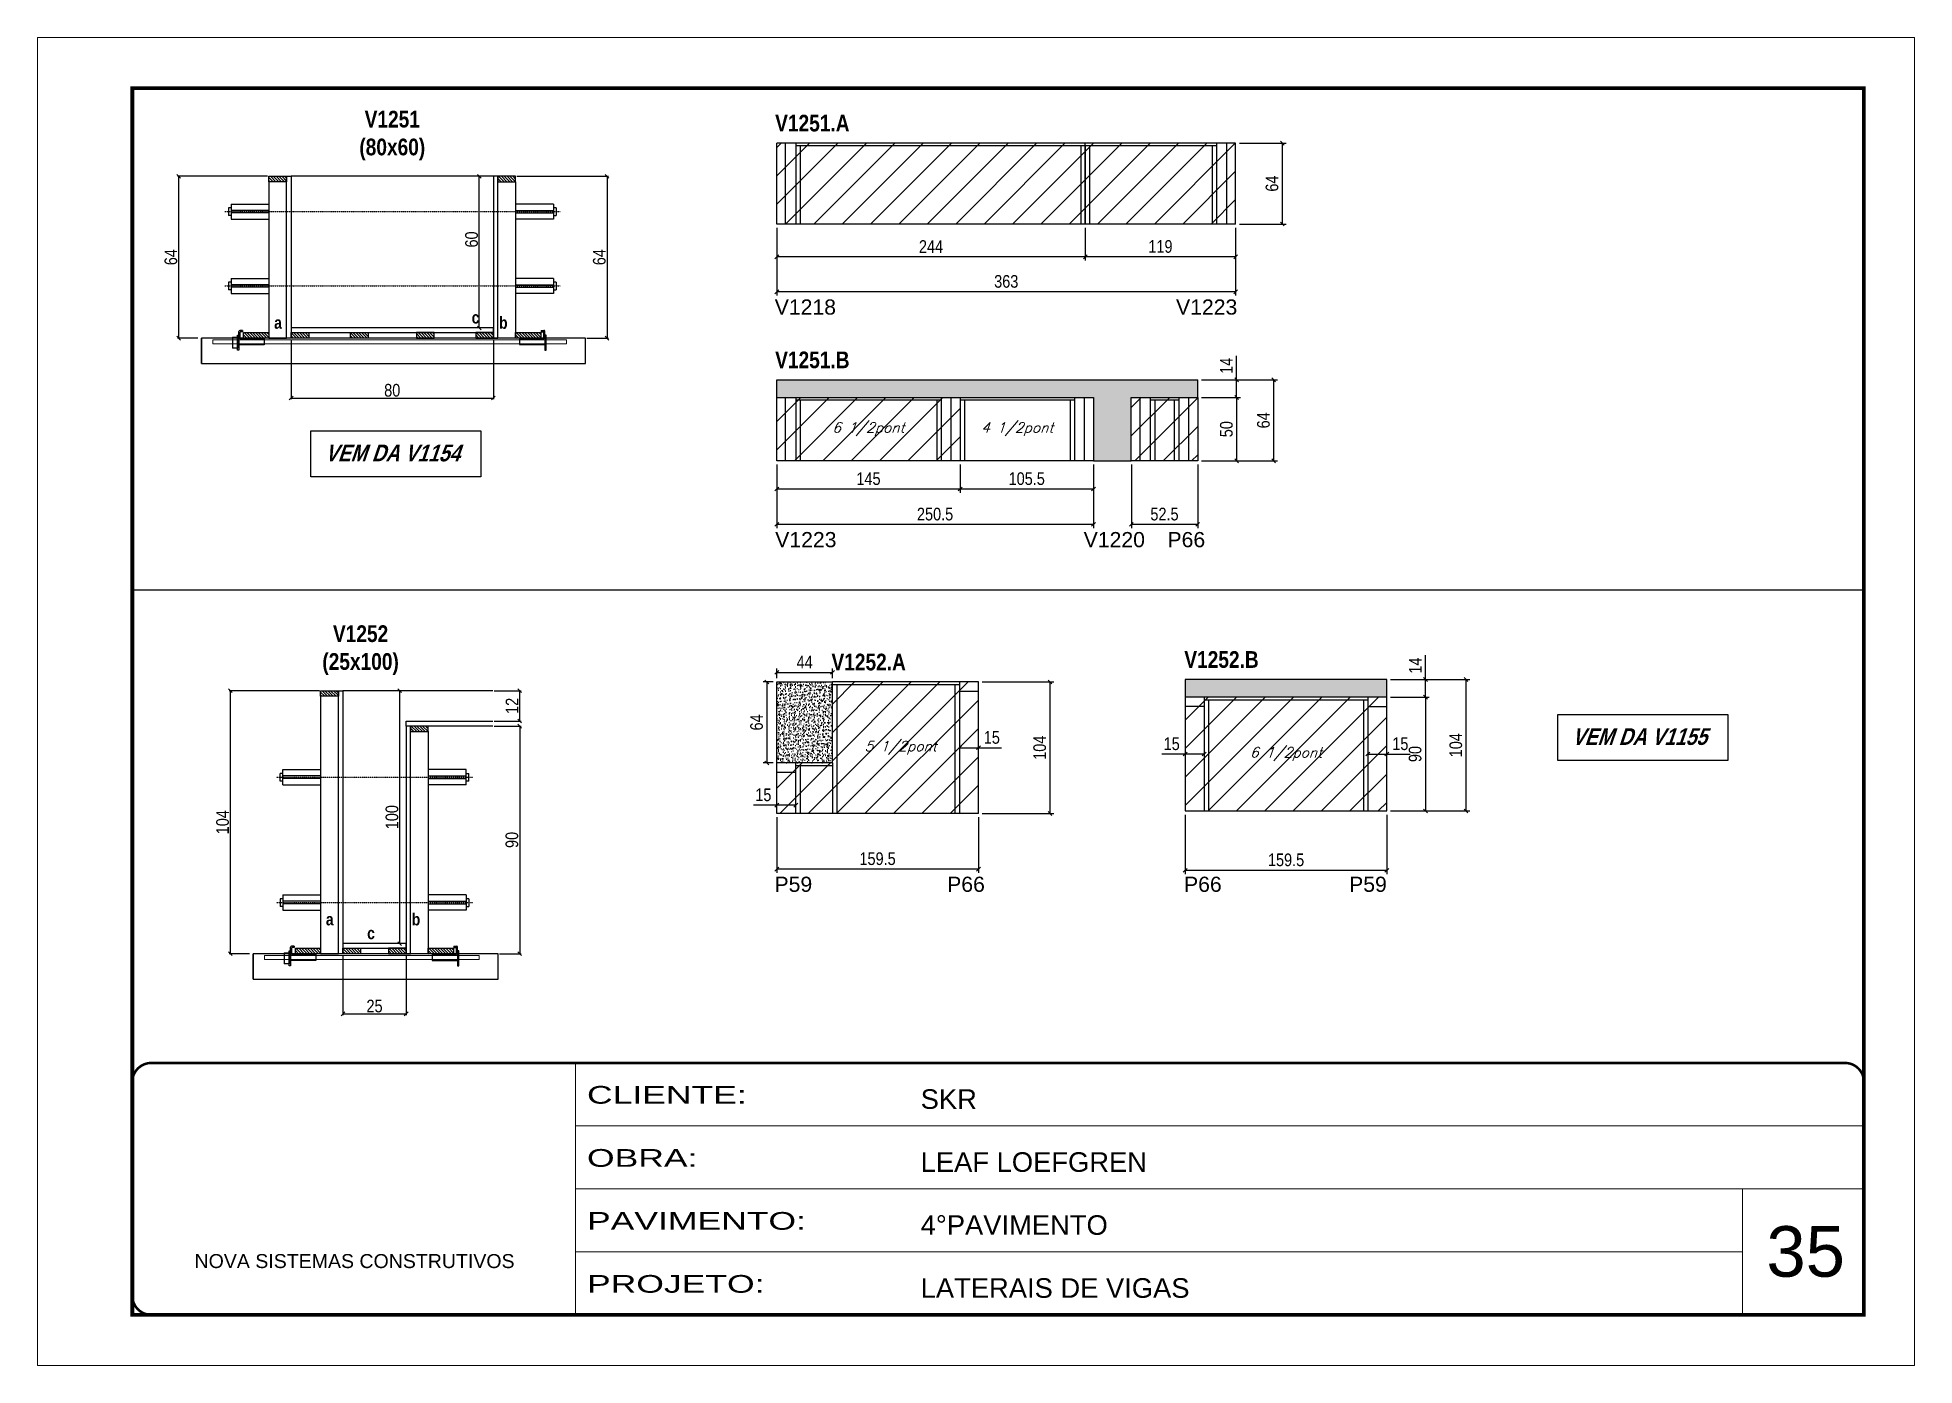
# Model space of a CAD drawing. Extents: x 3309 to 9563, y -2522 to 14608.
# Drawn here: x 6506 to 7991, y 4369 to 5419 of the extents above; entities that cross this region are included whole.
import ezdxf

# ---------------------------------------------------------------- set-up
doc = ezdxf.new("R2010")
doc.units = 0
for name, pattern in [('CONTINUO', [0]), ('DASHED', [0.75, 0.5, -0.25]), ('HIDDEN', [0.375, 0.25, -0.125])]:
    doc.linetypes.add(name, pattern=pattern)
for name, color, linetype in [('5', 5, 'Continuous'), ('barrote', 251, 'Continuous'), ('COTA', 241, 'Continuous'), ('detalhes', 4, 'Continuous'), ('NOMENCLATURA', 7, 'Continuous'), ('Painéis', 200, 'Continuous'), ('presilha', 1, 'Continuous'), ('SARR_2.2x10', 60, 'Continuous'), ('SARR_2.2x7', 40, 'Continuous'), ('SARR_3.5x7', 81, 'Continuous'), ('TENSOR', 3, 'Continuous'), ('texto', 7, 'Continuous')]:
    doc.layers.add(name, color=color, linetype=linetype)
for name, color, linetype, lineweight in [('CARIMBO', 255, 'Continuous', 9), ('CONCRETO', 251, 'Continuous', 25), ('Folhas', 255, 'Continuous', 9), ('Hachura', 251, 'Continuous', 9), ('SARRAFO DE PRESSAO', 251, 'DASHED', 9), ('SCO-___-LAJ', 2, 'Continuous', 0)]:
    doc.layers.add(name, color=color, linetype=linetype, lineweight=lineweight)
doc.styles.add('ARIAL', font='arial.ttf')
doc.styles.add('COTA TECNICA', font='techl___.ttf', dxfattribs={"height": 10})
doc.styles.add('COTA TECNICA 2X', font='techl___.ttf', dxfattribs={"height": 10})
doc.styles.add('Romans', font='romans.shx')
doc.styles.get("Standard").update_dxf_attribs({"font": 'arial.ttf'})
doc.styles.add('TECNICA', font='techb___.ttf', dxfattribs={"height": 10})
doc.styles.add('Tecnologia', font='')
doc.styles.get('Tecnologia').set_extended_font_data('Forgotten Futurist')
doc.dimstyles.new('PAINEL', dxfattribs={"dimtxt": 10, "dimasz": 3, "dimexe": 3, "dimexo": 3, "dimgap": 3, "dimtad": 1, "dimdec": 1, "dimzin": 12, "dimdsep": 46, "dimtxsty": 'COTA TECNICA', "dimblk1": 'OBLIQUE', "dimblk2": 'OBLIQUE', "dimsah": 1, "dimcen": 0.9, "dimclrd": 4, "dimclre": 4, "dimclrt": 240, "dimadec": 1, "dimazin": 3, "dimtfac": 1, "dimtdec": 1, "dimtmove": 0, "dimatfit": 3, "dimfxl": 1, "dimtolj": 1, "dimtzin": 12, "dimarcsym": 0})
doc.dimstyles.new('SECAO', dxfattribs={"dimscale": 0.333333, "dimtxt": 5, "dimasz": 9, "dimexe": 3, "dimexo": 3, "dimgap": 3, "dimtad": 1, "dimdec": 1, "dimlfac": 0.5, "dimzin": 12, "dimdsep": 46, "dimtxsty": 'COTA TECNICA 2X', "dimblk1": 'OBLIQUE', "dimblk2": 'OBLIQUE', "dimsah": 1, "dimcen": 0.9, "dimclrd": 4, "dimclre": 4, "dimclrt": 240, "dimadec": 1, "dimazin": 3, "dimtfac": 1, "dimtdec": 1, "dimtmove": 0, "dimatfit": 3, "dimfxl": 1, "dimtolj": 1, "dimtzin": 12, "dimarcsym": 0})
pattern_1 = [(135, (39989.4777, -118330.52), (-1.122532015, -1.122532015), [])]

msp = doc.modelspace()

# ---------------------------------------------------------------- texts
at = {"layer": '5', "linetype": 'Continuous'}
for s, rotation, p in [('V1218', 0.00004, (7089.63, 5200.18, 0)), ('V1223', 0.00004, (7407.14, 5200.18, 0)), ('V1223', 359.99996, (7090.01, 5016.26, 0)), ('V1220', 359.99996, (7334.06, 5016.26, 0)), ('P66', 359.99996, (7400.36, 5016.26, 0)), ('P59', 0.00004, (7089.46, 4743.73, 0)), ('P66', 0.00004, (7226.05, 4743.73, 0)), ('P66', 0.00004, (7413.45, 4743.73, 0)), ('P59', 0.00004, (7544.08, 4743.73, 0))]:
    msp.add_text(s, height=12, rotation=rotation, dxfattribs=at).set_placement(p)
at = {"layer": 'CARIMBO', "style": 'ARIAL'}
msp.add_text('35', height=40, dxfattribs=at).set_placement((7874.23, 4439.4))
at = {"layer": 'detalhes', "style": 'TECNICA'}
for s, p in [('c', (6849.86, 5193.12)), ('b', (6871.54, 5189)), ('a', (6693.56, 5189.01)), ('a', (6734.48, 4717.24)), ('b', (6802.46, 4717.23)), ('c', (6767.15, 4706.28))]:
    msp.add_text(s, height=9.6, dxfattribs=at).set_placement(p)
at = {"layer": 'NOMENCLATURA', "style": 'TECNICA'}
for s, p in [('V1251.A', (7089.97, 5345, 0)), ('V1251.B', (7089.97, 5157.79, 0)), ('V1252.A', (7134.53, 4918.87, 0)), ('V1252.B', (7413.69, 4920.87, 0))]:
    msp.add_text(s, height=13.2, dxfattribs=at).set_placement(p)
at = {"layer": 'NOMENCLATURA', "char_height": 13.2, "attachment_point": 2, "style": 'TECNICA'}
for s, insert in [('V1251\\P(80x60)', (6787.04, 5361.34)), ('V1252\\P(25x100)', (6761.96, 4954.5))]:
    msp.add_mtext_dynamic_manual_height_columns(s, width=300.2766, gutter_width=1, heights=[0], dxfattribs=dict(at, insert=insert))
at = {"layer": 'NOMENCLATURA', "char_height": 13.2, "width": 300.2766, "attachment_point": 2, "style": 'TECNICA'}
for s, insert in [('{\\Q19;VEM DA V1154}', (6787.04, 5097.33)), ('{\\Q19;VEM DA V1155}', (7773.61, 4873.11, 0))]:
    msp.add_mtext(s, dxfattribs=dict(at, insert=insert))
at = {"layer": 'texto', "color": 2, "char_height": 8, "attachment_point": 5, "style": 'Romans'}
for s, insert in [('{\\Q19;\\C256;6 1/2pont}', (7163.75, 5109.61, 0)), ('{\\Q19;\\C256;4 1/2pont}', (7281.5, 5109.61, 0)), ('{\\Q19;\\C256;5 1/2pont}', (7189.25, 4857.69, 0)), ('{\\Q19;\\C256;6 1/2pont}', (7494.16, 4852.69, 0))]:
    msp.add_mtext(s, dxfattribs=dict(at, insert=insert))

# ---------------------------------------------------------------- blocks, each defined once
blk = doc.blocks.new('9999999999')
at = {"color": 30, "linetype": 'CONTINUO'}
for p, q in [((98564.6, 34230.2), (98564.6, 34429.4)), ((98564.6, 34379.6), (99584, 34379.6)), ((98564.6, 34329.8), (99488, 34329.8)), ((99584, 34329.8), (99488, 34329.8)), ((99488, 34329.8), (99488, 34230.2)), ((98564.6, 34280), (99488, 34280))]:
    blk.add_line(p, q, dxfattribs=at)
at = {"color": 30, "linetype": 'CONTINUO', "const_width": 2}
blk.add_lwpolyline([(99584, 34230.2), (99584, 34414.4, 0.414214), (99569, 34429.4), (98229, 34429.4, 0.414214), (98214, 34414.4), (98214, 34245.2, 0.414214), (98229, 34230.2), (99584, 34230.2)], format="xyb", dxfattribs=at)
at = {"layer": 'Folhas'}
blk.add_lwpolyline([(98139, 34190.2), (99624, 34190.2), (99624, 35240.2), (98139, 35240.2)], close=True, dxfattribs=at)
at = {"layer": 'Folhas', "color": 30, "const_width": 3}
blk.add_lwpolyline([(98214, 34230.2), (99584, 34230.2), (99584, 35200.2), (98214, 35200.2)], close=True, dxfattribs=at)
at = {"color": 7, "linetype": 'Continuous', "ltscale": 5, "style": 'ARIAL'}
for s, height, p in [('SKR', 15.48, (98837.7, 34393.1)), ('LEAF LOEFGREN', 15.483, (98837.7, 34343.3)), ('4°PAVIMENTO', 15.483, (98837.7, 34293.5)), ('NOVA SISTEMAS CONSTRUTIVOS', 11.059, (98263.2, 34267.2)), ('LATERAIS DE VIGAS', 15.483, (98837.7, 34243.7))]:
    blk.add_text(s, height=height, dxfattribs=at).set_placement(p)
at = {"layer": 'Folhas', "color": 7, "style": 'Tecnologia', "width": 1.5}
for s, p in [('CLIENTE:', (98573.7, 34397.2)), ('OBRA:', (98573.7, 34347.3)), ('PAVIMENTO:', (98573.7, 34297.5)), ('PROJETO:', (98573.7, 34247.7))]:
    blk.add_text(s, height=14, dxfattribs=at).set_placement(p)
blk = doc.blocks.new('PRESILHA METÁLICA 1')
at = {"layer": 'presilha'}
for p, q in [((0, 13), (6, 13)), ((0, 13), (0, 0)), ((6, 0), (0, 0)), ((6, 15.5), (7.5, 15.5)), ((6, -2.5), (6, 15.5)), ((6, 13), (6, 0)), ((7.5, 10.6), (7.5, 19.9)), ((7.5, 15.5), (7.5, -2.5)), ((37.5, 4.1), (7.5, 4.1)), ((12, 21), (8.6, 21)), ((9, 11.6), (9, 18.9)), ((12, 19.5), (9.6, 19.5)), ((37.5, 11), (9.6, 11)), ((12, 21), (12, 19.5)), ((37.5, 11), (37.5, 4.1)), ((7.5, -2.5), (6, -2.5))]:
    blk.add_line(p, q, dxfattribs=at)
for centre, radius, start, end in [((8.6, 19.9), 1.14, 90, 180), ((9.6, 18.9), 0.57, 90, 180), ((9.6, 11.6), 0.57, 180, 270)]:
    blk.add_arc(centre, radius, start, end, dxfattribs=at)
blk = doc.blocks.new('PRESILHA METÁLICA 2')
at = {"layer": 'presilha'}
for p, q in [((-5.2, 23.5), (-5.2, 22)), ((-5.2, 23.5), (-1.9, 23.5)), ((-0.8, 14.6), (-0.8, 22.4)), ((-30.8, 13.5), (-30.8, 6.6)), ((-30.8, 13.5), (-2.8, 13.5)), ((-30.8, 6.6), (-0.8, 6.6)), ((-5.2, 22), (-2.8, 22)), ((-2.2, 14.1), (-2.2, 21.4)), ((0.8, 18), (-0.8, 18)), ((-0.8, 18), (-0.8, 0)), ((-0.8, 0), (0.8, 0)), ((0.8, 0), (0.8, 18))]:
    blk.add_line(p, q, dxfattribs=at)
for centre, radius, start, end in [((-1.9, 22.4), 1.14, 0, 90), ((-2.8, 21.4), 0.57, 0, 90), ((-2.8, 14.1), 0.57, 270, 0)]:
    blk.add_arc(centre, radius, start, end, dxfattribs=at)
blk = doc.blocks.new('_Oblique')
at = {"color": 0, "linetype": 'ByBlock', "lineweight": -2}
blk.add_line((-0.5, -0.5), (0.5, 0.5), dxfattribs=at)
blk = doc.blocks.new('*D789')
at = {"layer": 'COTA', "color": 4, "lineweight": -2, "transparency": 16777216}
for p, q in [((6688.4, 5309.6), (6617, 5309.6)), ((6618, 5309.6), (6618, 5181.6)), ((6633.2, 5181.6), (6617, 5181.6))]:
    blk.add_line(p, q, dxfattribs=at)
at = {"layer": 'Defpoints', "color": 0, "transparency": 16777216}
for p in [(6689.4, 5309.6), (6618, 5181.6), (6634.2, 5181.6)]:
    blk.add_point(p, dxfattribs=at)
at = {"layer": 'COTA', "color": 4, "lineweight": -2, "transparency": 16777216, "xscale": 3, "yscale": 3, "zscale": 3}
for p, rotation in [((6618, 5309.6), 90), ((6618, 5181.6), 270)]:
    blk.add_blockref('_Oblique', p, dxfattribs=dict(at, rotation=rotation))
at = {"layer": 'COTA', "color": 240, "transparency": 16777216, "insert": (6611.9, 5245.6), "char_height": 10, "attachment_point": 5, "rotation": 90, "style": 'COTA TECNICA 2X'}
blk.add_mtext('\\A1;64', dxfattribs=at)
blk = doc.blocks.new('*D790')
at = {"layer": 'COTA', "color": 4, "lineweight": -2, "transparency": 16777216}
for p, q in [((6885.6, 5309.6), (6958, 5309.6)), ((6957, 5309.6), (6957, 5181.6)), ((6940.9, 5181.6), (6958, 5181.6))]:
    blk.add_line(p, q, dxfattribs=at)
at = {"layer": 'Defpoints', "color": 0, "transparency": 16777216}
for p in [(6884.6, 5309.6), (6939.9, 5181.6), (6957, 5181.6)]:
    blk.add_point(p, dxfattribs=at)
at = {"layer": 'COTA', "color": 4, "lineweight": -2, "transparency": 16777216, "xscale": 3, "yscale": 3, "zscale": 3}
for p, rotation in [((6957, 5309.6), 90), ((6957, 5181.6), 270)]:
    blk.add_blockref('_Oblique', p, dxfattribs=dict(at, rotation=rotation))
at = {"layer": 'COTA', "color": 240, "transparency": 16777216, "insert": (6950.9, 5245.6), "char_height": 10, "attachment_point": 5, "rotation": 90, "style": 'COTA TECNICA 2X'}
blk.add_mtext('\\A1;64', dxfattribs=at)
blk = doc.blocks.new('*D791')
at = {"layer": 'COTA', "color": 4, "lineweight": -2, "transparency": 16777216}
for p, q in [((6866, 5309.6), (6854.9, 5309.6)), ((6855.9, 5189.6), (6855.9, 5309.6)), ((6866, 5189.6), (6854.9, 5189.6))]:
    blk.add_line(p, q, dxfattribs=at)
at = {"layer": 'Defpoints', "color": 0, "transparency": 16777216}
for p in [(6855.9, 5309.6), (6867, 5309.6), (6867, 5189.6)]:
    blk.add_point(p, dxfattribs=at)
at = {"layer": 'COTA', "color": 4, "lineweight": -2, "transparency": 16777216, "xscale": 3, "yscale": 3, "zscale": 3}
for p, rotation in [((6855.9, 5309.6), 90), ((6855.9, 5189.6), 270)]:
    blk.add_blockref('_Oblique', p, dxfattribs=dict(at, rotation=rotation))
at = {"layer": 'COTA', "color": 240, "transparency": 16777216, "insert": (6849.8, 5259.6), "char_height": 10, "attachment_point": 5, "rotation": 90, "style": 'COTA TECNICA 2X'}
blk.add_mtext('\\A1;60', dxfattribs=at)
blk = doc.blocks.new('*D794')
at = {"layer": 'COTA', "color": 4, "lineweight": -2, "transparency": 16777216}
for p, q in [((6707, 5180.6), (6707, 5133.2)), ((6867, 5180.6), (6867, 5133.2)), ((6707, 5134.2), (6867, 5134.2))]:
    blk.add_line(p, q, dxfattribs=at)
at = {"layer": 'Defpoints', "color": 0, "transparency": 16777216}
for p in [(6707, 5181.6), (6867, 5181.6), (6867, 5134.2)]:
    blk.add_point(p, dxfattribs=at)
at = {"layer": 'COTA', "color": 4, "lineweight": -2, "transparency": 16777216, "xscale": 3, "yscale": 3, "zscale": 3, "rotation": 180}
blk.add_blockref('_Oblique', (6707, 5134.2), dxfattribs=at)
at = {"layer": 'COTA', "color": 4, "lineweight": -2, "transparency": 16777216, "xscale": 3, "yscale": 3, "zscale": 3}
blk.add_blockref('_Oblique', (6867, 5134.2), dxfattribs=at)
at = {"layer": 'COTA', "color": 240, "transparency": 16777216, "insert": (6787, 5140.3), "char_height": 10, "attachment_point": 5, "style": 'COTA TECNICA 2X'}
blk.add_mtext('\\A1;80', dxfattribs=at)
blk = doc.blocks.new('*D798')
at = {"layer": 'COTA', "color": 4, "lineweight": -2, "transparency": 16777216}
for p, q in [((7091.3, 5081.6), (7091.3, 5031.3)), ((7341.8, 5081.6), (7341.8, 5031.3)), ((7341.8, 5034.3), (7091.3, 5034.3))]:
    blk.add_line(p, q, dxfattribs=at)
at = {"layer": 'Defpoints', "color": 0, "transparency": 16777216}
for p in [(7091.3, 5084.6), (7341.8, 5084.6), (7091.3, 5034.3)]:
    blk.add_point(p, dxfattribs=at)
at = {"layer": 'COTA', "color": 4, "lineweight": -2, "transparency": 16777216, "xscale": 3, "yscale": 3, "zscale": 3, "rotation": 180}
blk.add_blockref('_Oblique', (7091.3, 5034.3), dxfattribs=at)
at = {"layer": 'COTA', "color": 4, "lineweight": -2, "transparency": 16777216, "xscale": 3, "yscale": 3, "zscale": 3}
blk.add_blockref('_Oblique', (7341.8, 5034.3), dxfattribs=at)
at = {"layer": 'COTA', "color": 240, "transparency": 16777216, "insert": (7216.5, 5042.4), "char_height": 10, "attachment_point": 5, "style": 'COTA TECNICA'}
blk.add_mtext('\\A1;250.5', dxfattribs=at)
blk = doc.blocks.new('*D802')
at = {"layer": 'COTA', "color": 4, "lineweight": -2, "transparency": 16777216}
for p, q in [((7371.8, 5081.6), (7371.8, 5031.3)), ((7424.3, 5081.6), (7424.3, 5031.3)), ((7424.3, 5034.3), (7371.8, 5034.3))]:
    blk.add_line(p, q, dxfattribs=at)
at = {"layer": 'Defpoints', "color": 0, "transparency": 16777216}
for p in [(7371.8, 5084.6), (7424.3, 5084.6), (7371.8, 5034.3)]:
    blk.add_point(p, dxfattribs=at)
at = {"layer": 'COTA', "color": 4, "lineweight": -2, "transparency": 16777216, "xscale": 3, "yscale": 3, "zscale": 3, "rotation": 180}
blk.add_blockref('_Oblique', (7371.8, 5034.3), dxfattribs=at)
at = {"layer": 'COTA', "color": 4, "lineweight": -2, "transparency": 16777216, "xscale": 3, "yscale": 3, "zscale": 3}
blk.add_blockref('_Oblique', (7424.3, 5034.3), dxfattribs=at)
at = {"layer": 'COTA', "color": 240, "transparency": 16777216, "insert": (7398, 5042.4), "char_height": 10, "attachment_point": 5, "style": 'COTA TECNICA'}
blk.add_mtext('\\A1;52.5', dxfattribs=at)
blk = doc.blocks.new('*D803')
at = {"layer": 'COTA', "color": 4, "lineweight": -2, "transparency": 16777216}
for p, q in [((7427.3, 5134.6), (7458.1, 5134.6)), ((7455.1, 5134.6), (7455.1, 5084.6)), ((7427.3, 5084.6), (7458.1, 5084.6))]:
    blk.add_line(p, q, dxfattribs=at)
at = {"layer": 'Defpoints', "color": 0, "transparency": 16777216}
for p in [(7424.3, 5134.6, 0), (7424.3, 5084.6, 0), (7455.1, 5084.6)]:
    blk.add_point(p, dxfattribs=at)
at = {"layer": 'COTA', "color": 4, "lineweight": -2, "transparency": 16777216, "xscale": 3, "yscale": 3, "zscale": 3}
for p, rotation in [((7455.1, 5134.6), 90), ((7455.1, 5084.6), 270)]:
    blk.add_blockref('_Oblique', p, dxfattribs=dict(at, rotation=rotation))
at = {"layer": 'COTA', "color": 240, "transparency": 16777216, "insert": (7447, 5109.6), "char_height": 10, "attachment_point": 5, "rotation": 90, "style": 'COTA TECNICA'}
blk.add_mtext('\\A1;50', dxfattribs=at)
blk = doc.blocks.new('*D804')
at = {"layer": 'COTA', "color": 4, "lineweight": -2, "transparency": 16777216}
for p, q in [((7455.1, 5148.6), (7455.1, 5167.7)), ((7427.3, 5148.6), (7458.1, 5148.6)), ((7455.1, 5134.6), (7455.1, 5148.6)), ((7427.3, 5134.6), (7458.1, 5134.6))]:
    blk.add_line(p, q, dxfattribs=at)
at = {"layer": 'Defpoints', "color": 0, "transparency": 16777216}
for p in [(7424.3, 5148.6, 0), (7455.1, 5148.6), (7424.3, 5134.6, 0)]:
    blk.add_point(p, dxfattribs=at)
at = {"layer": 'COTA', "color": 4, "lineweight": -2, "transparency": 16777216, "xscale": 3, "yscale": 3, "zscale": 3}
for p, rotation in [((7455.1, 5148.6), 90), ((7455.1, 5134.6), 270)]:
    blk.add_blockref('_Oblique', p, dxfattribs=dict(at, rotation=rotation))
at = {"layer": 'COTA', "color": 240, "transparency": 16777216, "insert": (7447, 5159.7), "char_height": 10, "attachment_point": 5, "rotation": 90, "style": 'COTA TECNICA'}
blk.add_mtext('\\A1;14', dxfattribs=at)
blk = doc.blocks.new('*D805')
at = {"layer": 'COTA', "color": 4, "lineweight": -2, "transparency": 16777216}
for p, q in [((7430.3, 5148.6), (7487.4, 5148.6)), ((7484.4, 5084.6), (7484.4, 5148.6)), ((7427.3, 5084.6), (7487.4, 5084.6))]:
    blk.add_line(p, q, dxfattribs=at)
at = {"layer": 'Defpoints', "color": 0, "transparency": 16777216}
for p in [(7427.3, 5148.6), (7484.4, 5148.6), (7424.3, 5084.6, 0)]:
    blk.add_point(p, dxfattribs=at)
at = {"layer": 'COTA', "color": 4, "lineweight": -2, "transparency": 16777216, "xscale": 3, "yscale": 3, "zscale": 3}
for p, rotation in [((7484.4, 5148.6), 90), ((7484.4, 5084.6), 270)]:
    blk.add_blockref('_Oblique', p, dxfattribs=dict(at, rotation=rotation))
at = {"layer": 'COTA', "color": 240, "transparency": 16777216, "insert": (7476.3, 5116.6), "char_height": 10, "attachment_point": 5, "rotation": 90, "style": 'COTA TECNICA'}
blk.add_mtext('\\A1;64', dxfattribs=at)
blk = doc.blocks.new('*D808')
at = {"layer": 'COTA', "color": 4, "lineweight": -2, "transparency": 16777216}
for p, q in [((6729.4, 4902.8), (6657.9, 4902.8)), ((6658.9, 4902.8), (6658.9, 4694.8)), ((6674.1, 4694.8), (6657.9, 4694.8))]:
    blk.add_line(p, q, dxfattribs=at)
at = {"layer": 'Defpoints', "color": 0, "transparency": 16777216}
for p in [(6730.4, 4902.8), (6658.9, 4694.8), (6675.1, 4694.8)]:
    blk.add_point(p, dxfattribs=at)
at = {"layer": 'COTA', "color": 4, "lineweight": -2, "transparency": 16777216, "xscale": 3, "yscale": 3, "zscale": 3}
for p, rotation in [((6658.9, 4902.8), 90), ((6658.9, 4694.8), 270)]:
    blk.add_blockref('_Oblique', p, dxfattribs=dict(at, rotation=rotation))
at = {"layer": 'COTA', "color": 240, "transparency": 16777216, "insert": (6652.8, 4798.8), "char_height": 10, "attachment_point": 5, "rotation": 90, "style": 'COTA TECNICA 2X'}
blk.add_mtext('\\A1;104', dxfattribs=at)
blk = doc.blocks.new('*D809')
at = {"layer": 'COTA', "color": 4, "lineweight": -2, "transparency": 16777216}
for p, q in [((6867.7, 4874.8), (6888.9, 4874.8)), ((6887.9, 4874.8), (6887.9, 4694.8)), ((6871.8, 4694.8), (6888.9, 4694.8))]:
    blk.add_line(p, q, dxfattribs=at)
at = {"layer": 'Defpoints', "color": 0, "transparency": 16777216}
for p in [(6866.7, 4874.8), (6870.8, 4694.8), (6887.9, 4694.8)]:
    blk.add_point(p, dxfattribs=at)
at = {"layer": 'COTA', "color": 4, "lineweight": -2, "transparency": 16777216, "xscale": 3, "yscale": 3, "zscale": 3}
for p, rotation in [((6887.9, 4874.8), 90), ((6887.9, 4694.8), 270)]:
    blk.add_blockref('_Oblique', p, dxfattribs=dict(at, rotation=rotation))
at = {"layer": 'COTA', "color": 240, "transparency": 16777216, "insert": (6881.7, 4784.8), "char_height": 10, "attachment_point": 5, "rotation": 90, "style": 'COTA TECNICA 2X'}
blk.add_mtext('\\A1;90', dxfattribs=at)
blk = doc.blocks.new('*D810')
at = {"layer": 'COTA', "color": 4, "lineweight": -2, "transparency": 16777216}
for p, q in [((6797, 4902.8), (6791.9, 4902.8)), ((6792.9, 4702.8), (6792.9, 4902.8)), ((6797, 4702.8), (6791.9, 4702.8))]:
    blk.add_line(p, q, dxfattribs=at)
at = {"layer": 'Defpoints', "color": 0, "transparency": 16777216}
for p in [(6792.9, 4902.8), (6798, 4902.8), (6798, 4702.8)]:
    blk.add_point(p, dxfattribs=at)
at = {"layer": 'COTA', "color": 4, "lineweight": -2, "transparency": 16777216, "xscale": 3, "yscale": 3, "zscale": 3}
for p, rotation in [((6792.9, 4902.8), 90), ((6792.9, 4702.8), 270)]:
    blk.add_blockref('_Oblique', p, dxfattribs=dict(at, rotation=rotation))
at = {"layer": 'COTA', "color": 240, "transparency": 16777216, "insert": (6786.8, 4802.8), "char_height": 10, "attachment_point": 5, "rotation": 90, "style": 'COTA TECNICA 2X'}
blk.add_mtext('\\A1;100', dxfattribs=at)
blk = doc.blocks.new('*D811')
at = {"layer": 'COTA', "color": 4, "lineweight": -2, "transparency": 16777216}
for p, q in [((6867.7, 4902.8), (6888.9, 4902.8)), ((6887.9, 4878.8), (6887.9, 4902.8)), ((6867.7, 4878.8), (6888.9, 4878.8))]:
    blk.add_line(p, q, dxfattribs=at)
at = {"layer": 'Defpoints', "color": 0, "transparency": 16777216}
for p in [(6866.7, 4902.8), (6887.9, 4902.8), (6866.7, 4878.8)]:
    blk.add_point(p, dxfattribs=at)
at = {"layer": 'COTA', "color": 4, "lineweight": -2, "transparency": 16777216, "xscale": 3, "yscale": 3, "zscale": 3}
for p, rotation in [((6887.9, 4902.8), 90), ((6887.9, 4878.8), 270)]:
    blk.add_blockref('_Oblique', p, dxfattribs=dict(at, rotation=rotation))
at = {"layer": 'COTA', "color": 240, "transparency": 16777216, "insert": (6881.8, 4890.8), "char_height": 10, "attachment_point": 5, "rotation": 90, "style": 'COTA TECNICA 2X'}
blk.add_mtext('\\A1;12', dxfattribs=at)
blk = doc.blocks.new('*D821')
at = {"layer": 'COTA', "color": 4, "lineweight": -2, "transparency": 16777216}
for p, q in [((6748, 4693.8), (6748, 4646.3)), ((6798, 4693.8), (6798, 4646.3)), ((6748, 4647.3), (6798, 4647.3))]:
    blk.add_line(p, q, dxfattribs=at)
at = {"layer": 'Defpoints', "color": 0, "transparency": 16777216}
for p in [(6748, 4694.8), (6798, 4694.8), (6798, 4647.3)]:
    blk.add_point(p, dxfattribs=at)
at = {"layer": 'COTA', "color": 4, "lineweight": -2, "transparency": 16777216, "xscale": 3, "yscale": 3, "zscale": 3, "rotation": 180}
blk.add_blockref('_Oblique', (6748, 4647.3), dxfattribs=at)
at = {"layer": 'COTA', "color": 4, "lineweight": -2, "transparency": 16777216, "xscale": 3, "yscale": 3, "zscale": 3}
blk.add_blockref('_Oblique', (6798, 4647.3), dxfattribs=at)
at = {"layer": 'COTA', "color": 240, "transparency": 16777216, "insert": (6773, 4653.4), "char_height": 10, "attachment_point": 5, "style": 'COTA TECNICA 2X'}
blk.add_mtext('\\A1;25', dxfattribs=at)
blk = doc.blocks.new('*D822')
at = {"layer": 'COTA', "color": 4, "linetype": 'ByBlock', "lineweight": -2, "transparency": 16777216}
for p, q in [((7091.3, 4802.7), (7091.3, 4758.7)), ((7250.8, 4802.7), (7250.8, 4758.7)), ((7250.8, 4761.7), (7091.3, 4761.7))]:
    blk.add_line(p, q, dxfattribs=at)
at = {"layer": 'Defpoints', "color": 0, "linetype": 'ByBlock', "transparency": 16777216}
for p in [(7091.3, 4805.7), (7250.8, 4805.7), (7091.3, 4761.7)]:
    blk.add_point(p, dxfattribs=at)
at = {"layer": 'COTA', "color": 4, "linetype": 'ByBlock', "lineweight": -2, "transparency": 16777216, "xscale": 3, "yscale": 3, "zscale": 3, "rotation": 180}
blk.add_blockref('_Oblique', (7091.3, 4761.7), dxfattribs=at)
at = {"layer": 'COTA', "color": 4, "linetype": 'ByBlock', "lineweight": -2, "transparency": 16777216, "xscale": 3, "yscale": 3, "zscale": 3}
blk.add_blockref('_Oblique', (7250.8, 4761.7), dxfattribs=at)
at = {"layer": 'COTA', "color": 240, "linetype": 'ByBlock', "transparency": 16777216, "insert": (7171, 4769.9), "char_height": 10, "attachment_point": 5, "style": 'COTA TECNICA'}
blk.add_mtext('\\A1;159.5', dxfattribs=at)
blk = doc.blocks.new('*D813')
at = {"layer": 'COTA', "color": 4, "lineweight": -2, "transparency": 16777216}
for p, q in [((7253.8, 4909.7), (7310.4, 4909.7)), ((7307.4, 4909.7), (7307.4, 4805.7)), ((7253.8, 4805.7), (7310.4, 4805.7))]:
    blk.add_line(p, q, dxfattribs=at)
at = {"layer": 'Defpoints', "color": 0, "transparency": 16777216}
for p in [(7250.8, 4909.7), (7250.8, 4805.7), (7307.4, 4805.7)]:
    blk.add_point(p, dxfattribs=at)
at = {"layer": 'COTA', "color": 4, "lineweight": -2, "transparency": 16777216, "xscale": 3, "yscale": 3, "zscale": 3}
for p, rotation in [((7307.4, 4909.7), 90), ((7307.4, 4805.7), 270)]:
    blk.add_blockref('_Oblique', p, dxfattribs=dict(at, rotation=rotation))
at = {"layer": 'COTA', "color": 240, "transparency": 16777216, "insert": (7299.3, 4857.7), "char_height": 10, "attachment_point": 5, "rotation": 90, "style": 'COTA TECNICA'}
blk.add_mtext('\\A1;104', dxfattribs=at)
blk = doc.blocks.new('*D814')
at = {"layer": 'COTA', "color": 4, "lineweight": -2, "transparency": 16777216}
for p, q in [((7088.3, 4909.7), (7080.4, 4909.7)), ((7083.4, 4909.7), (7083.4, 4845.7)), ((7088.3, 4845.7), (7080.4, 4845.7))]:
    blk.add_line(p, q, dxfattribs=at)
at = {"layer": 'Defpoints', "color": 0, "transparency": 16777216}
for p in [(7091.3, 4909.7), (7083.4, 4845.7), (7091.3, 4845.7)]:
    blk.add_point(p, dxfattribs=at)
at = {"layer": 'COTA', "color": 4, "lineweight": -2, "transparency": 16777216, "xscale": 3, "yscale": 3, "zscale": 3}
for p, rotation in [((7083.4, 4909.7), 90), ((7083.4, 4845.7), 270)]:
    blk.add_blockref('_Oblique', p, dxfattribs=dict(at, rotation=rotation))
at = {"layer": 'COTA', "color": 240, "transparency": 16777216, "insert": (7075.3, 4877.7), "char_height": 10, "attachment_point": 5, "rotation": 90, "style": 'COTA TECNICA'}
blk.add_mtext('\\A1;64', dxfattribs=at)
blk = doc.blocks.new('*D815')
at = {"layer": 'COTA', "color": 4, "lineweight": -2, "transparency": 16777216}
for p, q in [((7091.3, 4912.7), (7091.3, 4920.3)), ((7091.3, 4917.3), (7135.3, 4917.3)), ((7135.3, 4912.7), (7135.3, 4920.3))]:
    blk.add_line(p, q, dxfattribs=at)
at = {"layer": 'Defpoints', "color": 0, "transparency": 16777216}
for p in [(7135.3, 4917.3), (7091.3, 4909.7), (7135.3, 4909.7)]:
    blk.add_point(p, dxfattribs=at)
at = {"layer": 'COTA', "color": 4, "lineweight": -2, "transparency": 16777216, "xscale": 3, "yscale": 3, "zscale": 3, "rotation": 180}
blk.add_blockref('_Oblique', (7091.3, 4917.3), dxfattribs=at)
at = {"layer": 'COTA', "color": 4, "lineweight": -2, "transparency": 16777216, "xscale": 3, "yscale": 3, "zscale": 3}
blk.add_blockref('_Oblique', (7135.3, 4917.3), dxfattribs=at)
at = {"layer": 'COTA', "color": 240, "transparency": 16777216, "insert": (7113.3, 4925.4), "char_height": 10, "attachment_point": 5, "style": 'COTA TECNICA'}
blk.add_mtext('\\A1;44', dxfattribs=at)
blk = doc.blocks.new('*D816')
at = {"layer": 'COTA', "color": 4, "lineweight": -2, "transparency": 16777216}
for p, q in [((7235.8, 4857.7), (7250.8, 4857.7)), ((7250.8, 4857.7), (7269.1, 4857.7))]:
    blk.add_line(p, q, dxfattribs=at)
at = {"layer": 'Defpoints', "color": 0, "transparency": 16777216}
for p in [(7235.8, 4857.7, 0), (7250.8, 4857.7, 0), (7250.8, 4857.7)]:
    blk.add_point(p, dxfattribs=at)
at = {"layer": 'COTA', "color": 4, "lineweight": -2, "transparency": 16777216, "xscale": 3, "yscale": 3, "zscale": 3, "rotation": 180}
blk.add_blockref('_Oblique', (7235.8, 4857.7), dxfattribs=at)
at = {"layer": 'COTA', "color": 4, "lineweight": -2, "transparency": 16777216, "xscale": 3, "yscale": 3, "zscale": 3}
blk.add_blockref('_Oblique', (7250.8, 4857.7), dxfattribs=at)
at = {"layer": 'COTA', "color": 240, "transparency": 16777216, "insert": (7261.4, 4865.8), "char_height": 10, "attachment_point": 5, "style": 'COTA TECNICA'}
blk.add_mtext('\\A1;15', dxfattribs=at)
blk = doc.blocks.new('*D807')
at = {"layer": 'COTA', "color": 4, "lineweight": -2, "transparency": 16777216}
for p, q in [((7091.3, 4812.3), (7072.9, 4812.3)), ((7106.3, 4812.3), (7091.3, 4812.3))]:
    blk.add_line(p, q, dxfattribs=at)
at = {"layer": 'Defpoints', "color": 0, "transparency": 16777216}
for p in [(7091.3, 4812.3, 0), (7091.3, 4812.3), (7106.3, 4812.3, 0)]:
    blk.add_point(p, dxfattribs=at)
at = {"layer": 'COTA', "color": 4, "lineweight": -2, "transparency": 16777216, "xscale": 3, "yscale": 3, "zscale": 3, "rotation": 180}
blk.add_blockref('_Oblique', (7091.3, 4812.3), dxfattribs=at)
at = {"layer": 'COTA', "color": 4, "lineweight": -2, "transparency": 16777216, "xscale": 3, "yscale": 3, "zscale": 3}
blk.add_blockref('_Oblique', (7106.3, 4812.3), dxfattribs=at)
at = {"layer": 'COTA', "color": 240, "transparency": 16777216, "insert": (7080.6, 4820.4), "char_height": 10, "attachment_point": 5, "style": 'COTA TECNICA'}
blk.add_mtext('\\A1;15', dxfattribs=at)
blk = doc.blocks.new('*D817')
at = {"layer": 'COTA', "color": 4, "lineweight": -2, "transparency": 16777216}
for p, q in [((7414.4, 4804.7), (7414.4, 4757.8)), ((7573.9, 4804.7), (7573.9, 4757.8)), ((7414.4, 4760.8), (7573.9, 4760.8))]:
    blk.add_line(p, q, dxfattribs=at)
at = {"layer": 'Defpoints', "color": 0, "transparency": 16777216}
for p in [(7414.4, 4807.7), (7573.9, 4807.7), (7573.9, 4760.8)]:
    blk.add_point(p, dxfattribs=at)
at = {"layer": 'COTA', "color": 4, "lineweight": -2, "transparency": 16777216, "xscale": 3, "yscale": 3, "zscale": 3, "rotation": 180}
blk.add_blockref('_Oblique', (7414.4, 4760.8), dxfattribs=at)
at = {"layer": 'COTA', "color": 4, "lineweight": -2, "transparency": 16777216, "xscale": 3, "yscale": 3, "zscale": 3}
blk.add_blockref('_Oblique', (7573.9, 4760.8), dxfattribs=at)
at = {"layer": 'COTA', "color": 240, "transparency": 16777216, "insert": (7494.2, 4769), "char_height": 10, "attachment_point": 5, "style": 'COTA TECNICA'}
blk.add_mtext('\\A1;159.5', dxfattribs=at)
blk = doc.blocks.new('*D818')
at = {"layer": 'COTA', "color": 4, "lineweight": -2, "transparency": 16777216}
for p, q in [((7576.9, 4897.7), (7607.5, 4897.7)), ((7604.5, 4897.7), (7604.5, 4807.7)), ((7576.9, 4807.7), (7607.5, 4807.7))]:
    blk.add_line(p, q, dxfattribs=at)
at = {"layer": 'Defpoints', "color": 0, "transparency": 16777216}
for p in [(7573.9, 4897.7, 0), (7573.9, 4807.7, 0), (7604.5, 4807.7)]:
    blk.add_point(p, dxfattribs=at)
at = {"layer": 'COTA', "color": 4, "lineweight": -2, "transparency": 16777216, "xscale": 3, "yscale": 3, "zscale": 3}
for p, rotation in [((7604.5, 4897.7), 90), ((7604.5, 4807.7), 270)]:
    blk.add_blockref('_Oblique', p, dxfattribs=dict(at, rotation=rotation))
at = {"layer": 'COTA', "color": 240, "transparency": 16777216, "insert": (7596.3, 4852.7), "char_height": 10, "attachment_point": 5, "rotation": 90, "style": 'COTA TECNICA'}
blk.add_mtext('\\A1;90', dxfattribs=at)
blk = doc.blocks.new('*D819')
at = {"layer": 'COTA', "color": 4, "lineweight": -2, "transparency": 16777216}
for p, q in [((7604.5, 4911.7), (7604.5, 4930.8)), ((7576.9, 4911.7), (7607.5, 4911.7)), ((7604.5, 4897.7), (7604.5, 4911.7)), ((7576.9, 4897.7), (7607.5, 4897.7))]:
    blk.add_line(p, q, dxfattribs=at)
at = {"layer": 'Defpoints', "color": 0, "transparency": 16777216}
for p in [(7573.9, 4911.7, 0), (7604.5, 4911.7), (7573.9, 4897.7, 0)]:
    blk.add_point(p, dxfattribs=at)
at = {"layer": 'COTA', "color": 4, "lineweight": -2, "transparency": 16777216, "xscale": 3, "yscale": 3, "zscale": 3}
for p, rotation in [((7604.5, 4911.7), 90), ((7604.5, 4897.7), 270)]:
    blk.add_blockref('_Oblique', p, dxfattribs=dict(at, rotation=rotation))
at = {"layer": 'COTA', "color": 240, "transparency": 16777216, "insert": (7596.4, 4922.7), "char_height": 10, "attachment_point": 5, "rotation": 90, "style": 'COTA TECNICA'}
blk.add_mtext('\\A1;14', dxfattribs=at)
blk = doc.blocks.new('*D820')
at = {"layer": 'COTA', "color": 4, "lineweight": -2, "transparency": 16777216}
for p, q in [((7576.9, 4911.7), (7639.6, 4911.7)), ((7636.6, 4807.7), (7636.6, 4911.7)), ((7576.9, 4807.7), (7639.6, 4807.7))]:
    blk.add_line(p, q, dxfattribs=at)
at = {"layer": 'Defpoints', "color": 0, "transparency": 16777216}
for p in [(7573.9, 4911.7, 0), (7636.6, 4911.7), (7573.9, 4807.7, 0)]:
    blk.add_point(p, dxfattribs=at)
at = {"layer": 'COTA', "color": 4, "lineweight": -2, "transparency": 16777216, "xscale": 3, "yscale": 3, "zscale": 3}
for p, rotation in [((7636.6, 4911.7), 90), ((7636.6, 4807.7), 270)]:
    blk.add_blockref('_Oblique', p, dxfattribs=dict(at, rotation=rotation))
at = {"layer": 'COTA', "color": 240, "transparency": 16777216, "insert": (7628.5, 4859.7), "char_height": 10, "attachment_point": 5, "rotation": 90, "style": 'COTA TECNICA'}
blk.add_mtext('\\A1;104', dxfattribs=at)
blk = doc.blocks.new('*D823')
at = {"layer": 'COTA', "color": 4, "lineweight": -2, "transparency": 16777216}
for p, q in [((7414.4, 4852.7), (7396, 4852.7)), ((7429.4, 4852.7), (7414.4, 4852.7))]:
    blk.add_line(p, q, dxfattribs=at)
at = {"layer": 'Defpoints', "color": 0, "transparency": 16777216}
for p in [(7414.4, 4852.7, 0), (7414.4, 4852.7), (7429.4, 4852.7, 0)]:
    blk.add_point(p, dxfattribs=at)
at = {"layer": 'COTA', "color": 4, "lineweight": -2, "transparency": 16777216, "xscale": 3, "yscale": 3, "zscale": 3, "rotation": 180}
blk.add_blockref('_Oblique', (7414.4, 4852.7), dxfattribs=at)
at = {"layer": 'COTA', "color": 4, "lineweight": -2, "transparency": 16777216, "xscale": 3, "yscale": 3, "zscale": 3}
blk.add_blockref('_Oblique', (7429.4, 4852.7), dxfattribs=at)
at = {"layer": 'COTA', "color": 240, "transparency": 16777216, "insert": (7403.7, 4860.8), "char_height": 10, "attachment_point": 5, "style": 'COTA TECNICA'}
blk.add_mtext('\\A1;15', dxfattribs=at)
blk = doc.blocks.new('*D812')
at = {"layer": 'COTA', "color": 4, "lineweight": -2, "transparency": 16777216}
for p, q in [((7558.9, 4852.7), (7573.9, 4852.7)), ((7573.9, 4852.7), (7592.3, 4852.7))]:
    blk.add_line(p, q, dxfattribs=at)
at = {"layer": 'Defpoints', "color": 0, "transparency": 16777216}
for p in [(7558.9, 4852.7, 0), (7573.9, 4852.7, 0), (7573.9, 4852.7)]:
    blk.add_point(p, dxfattribs=at)
at = {"layer": 'COTA', "color": 4, "lineweight": -2, "transparency": 16777216, "xscale": 3, "yscale": 3, "zscale": 3, "rotation": 180}
blk.add_blockref('_Oblique', (7558.9, 4852.7), dxfattribs=at)
at = {"layer": 'COTA', "color": 4, "lineweight": -2, "transparency": 16777216, "xscale": 3, "yscale": 3, "zscale": 3}
blk.add_blockref('_Oblique', (7573.9, 4852.7), dxfattribs=at)
at = {"layer": 'COTA', "color": 240, "transparency": 16777216, "insert": (7584.6, 4860.8), "char_height": 10, "attachment_point": 5, "style": 'COTA TECNICA'}
blk.add_mtext('\\A1;15', dxfattribs=at)
blk = doc.blocks.new('*D2805')
at = {"layer": 'COTA', "color": 4, "linetype": 'ByBlock', "lineweight": -2, "transparency": 16777216}
for p, q in [((7335.3, 5268.8), (7335.3, 5242.9)), ((7454.3, 5268.8), (7454.3, 5242.9)), ((7454.3, 5245.9), (7335.3, 5245.9))]:
    blk.add_line(p, q, dxfattribs=at)
at = {"layer": 'Defpoints', "color": 0, "linetype": 'ByBlock', "transparency": 16777216}
for p in [(7335.3, 5271.8), (7454.3, 5271.8), (7335.3, 5245.9)]:
    blk.add_point(p, dxfattribs=at)
at = {"layer": 'COTA', "color": 4, "linetype": 'ByBlock', "lineweight": -2, "transparency": 16777216, "xscale": 3, "yscale": 3, "zscale": 3, "rotation": 180}
blk.add_blockref('_Oblique', (7335.3, 5245.9), dxfattribs=at)
at = {"layer": 'COTA', "color": 4, "linetype": 'ByBlock', "lineweight": -2, "transparency": 16777216, "xscale": 3, "yscale": 3, "zscale": 3}
blk.add_blockref('_Oblique', (7454.3, 5245.9), dxfattribs=at)
at = {"layer": 'COTA', "color": 240, "linetype": 'ByBlock', "transparency": 16777216, "insert": (7394.8, 5254), "char_height": 10, "attachment_point": 5, "style": 'COTA TECNICA'}
blk.add_mtext('\\A1;119', dxfattribs=at)
blk = doc.blocks.new('*D2806')
at = {"layer": 'COTA', "color": 4, "linetype": 'ByBlock', "lineweight": -2, "transparency": 16777216}
for p, q in [((7091.3, 5268.8), (7091.3, 5242.9)), ((7335.3, 5268.8), (7335.3, 5242.9)), ((7335.3, 5245.9), (7091.3, 5245.9))]:
    blk.add_line(p, q, dxfattribs=at)
at = {"layer": 'Defpoints', "color": 0, "linetype": 'ByBlock', "transparency": 16777216}
for p in [(7091.3, 5271.8), (7335.3, 5271.8), (7091.3, 5245.9)]:
    blk.add_point(p, dxfattribs=at)
at = {"layer": 'COTA', "color": 4, "linetype": 'ByBlock', "lineweight": -2, "transparency": 16777216, "xscale": 3, "yscale": 3, "zscale": 3, "rotation": 180}
blk.add_blockref('_Oblique', (7091.3, 5245.9), dxfattribs=at)
at = {"layer": 'COTA', "color": 4, "linetype": 'ByBlock', "lineweight": -2, "transparency": 16777216, "xscale": 3, "yscale": 3, "zscale": 3}
blk.add_blockref('_Oblique', (7335.3, 5245.9), dxfattribs=at)
at = {"layer": 'COTA', "color": 240, "linetype": 'ByBlock', "transparency": 16777216, "insert": (7213.3, 5254), "char_height": 10, "attachment_point": 5, "style": 'COTA TECNICA'}
blk.add_mtext('\\A1;244', dxfattribs=at)
blk = doc.blocks.new('*D2807')
at = {"layer": 'COTA', "color": 4, "linetype": 'ByBlock', "lineweight": -2, "transparency": 16777216}
for p, q in [((7091.3, 5268.8), (7091.3, 5215.2)), ((7454.3, 5268.8), (7454.3, 5215.2)), ((7454.3, 5218.2), (7091.3, 5218.2))]:
    blk.add_line(p, q, dxfattribs=at)
at = {"layer": 'Defpoints', "color": 0, "linetype": 'ByBlock', "transparency": 16777216}
for p in [(7091.3, 5271.8), (7454.3, 5271.8), (7091.3, 5218.2)]:
    blk.add_point(p, dxfattribs=at)
at = {"layer": 'COTA', "color": 4, "linetype": 'ByBlock', "lineweight": -2, "transparency": 16777216, "xscale": 3, "yscale": 3, "zscale": 3, "rotation": 180}
blk.add_blockref('_Oblique', (7091.3, 5218.2), dxfattribs=at)
at = {"layer": 'COTA', "color": 4, "linetype": 'ByBlock', "lineweight": -2, "transparency": 16777216, "xscale": 3, "yscale": 3, "zscale": 3}
blk.add_blockref('_Oblique', (7454.3, 5218.2), dxfattribs=at)
at = {"layer": 'COTA', "color": 240, "linetype": 'ByBlock', "transparency": 16777216, "insert": (7272.8, 5226.4), "char_height": 10, "attachment_point": 5, "style": 'COTA TECNICA'}
blk.add_mtext('\\A1;363', dxfattribs=at)
blk = doc.blocks.new('*D2808')
at = {"layer": 'COTA', "color": 4, "lineweight": -2, "transparency": 16777216}
for p, q in [((7457.3, 5335.8), (7494.2, 5335.8)), ((7491.2, 5335.8), (7491.2, 5271.8)), ((7457.3, 5271.8), (7494.2, 5271.8))]:
    blk.add_line(p, q, dxfattribs=at)
at = {"layer": 'Defpoints', "color": 0, "transparency": 16777216}
for p in [(7454.3, 5335.8, 0), (7454.3, 5271.8, 0), (7491.2, 5271.8)]:
    blk.add_point(p, dxfattribs=at)
at = {"layer": 'COTA', "color": 4, "lineweight": -2, "transparency": 16777216, "xscale": 3, "yscale": 3, "zscale": 3}
for p, rotation in [((7491.2, 5335.8), 90), ((7491.2, 5271.8), 270)]:
    blk.add_blockref('_Oblique', p, dxfattribs=dict(at, rotation=rotation))
at = {"layer": 'COTA', "color": 240, "transparency": 16777216, "insert": (7483.1, 5303.8), "char_height": 10, "attachment_point": 5, "rotation": 90, "style": 'COTA TECNICA'}
blk.add_mtext('\\A1;64', dxfattribs=at)
blk = doc.blocks.new('*D2809')
at = {"layer": 'COTA', "color": 4, "lineweight": -2, "transparency": 16777216}
for p, q in [((7091.3, 5081.6), (7091.3, 5059.3)), ((7236.3, 5081.6), (7236.3, 5059.3)), ((7091.3, 5062.3), (7236.3, 5062.3))]:
    blk.add_line(p, q, dxfattribs=at)
at = {"layer": 'Defpoints', "color": 0, "transparency": 16777216}
for p in [(7091.3, 5084.6, 0), (7236.3, 5084.6, 0), (7236.3, 5062.3)]:
    blk.add_point(p, dxfattribs=at)
at = {"layer": 'COTA', "color": 4, "lineweight": -2, "transparency": 16777216, "xscale": 3, "yscale": 3, "zscale": 3, "rotation": 180}
blk.add_blockref('_Oblique', (7091.3, 5062.3), dxfattribs=at)
at = {"layer": 'COTA', "color": 4, "lineweight": -2, "transparency": 16777216, "xscale": 3, "yscale": 3, "zscale": 3}
blk.add_blockref('_Oblique', (7236.3, 5062.3), dxfattribs=at)
at = {"layer": 'COTA', "color": 240, "transparency": 16777216, "insert": (7163.8, 5070.4), "char_height": 10, "attachment_point": 5, "style": 'COTA TECNICA'}
blk.add_mtext('\\A1;145', dxfattribs=at)
blk = doc.blocks.new('*D2810')
at = {"layer": 'COTA', "color": 4, "lineweight": -2, "transparency": 16777216}
for p, q in [((7236.3, 5081.6), (7236.3, 5059.3)), ((7341.8, 5081.6), (7341.8, 5059.3)), ((7236.3, 5062.3), (7341.8, 5062.3))]:
    blk.add_line(p, q, dxfattribs=at)
at = {"layer": 'Defpoints', "color": 0, "transparency": 16777216}
for p in [(7236.3, 5084.6, 0), (7341.8, 5084.6, 0), (7341.8, 5062.3)]:
    blk.add_point(p, dxfattribs=at)
at = {"layer": 'COTA', "color": 4, "lineweight": -2, "transparency": 16777216, "xscale": 3, "yscale": 3, "zscale": 3, "rotation": 180}
blk.add_blockref('_Oblique', (7236.3, 5062.3), dxfattribs=at)
at = {"layer": 'COTA', "color": 4, "lineweight": -2, "transparency": 16777216, "xscale": 3, "yscale": 3, "zscale": 3}
blk.add_blockref('_Oblique', (7341.8, 5062.3), dxfattribs=at)
at = {"layer": 'COTA', "color": 240, "transparency": 16777216, "insert": (7289, 5070.4), "char_height": 10, "attachment_point": 5, "style": 'COTA TECNICA'}
blk.add_mtext('\\A1;105.5', dxfattribs=at)

# ---------------------------------------------------------------- dimensions: what is measured, and where the dimension line sits
at = {"layer": 'COTA'}
for base, p1, p2, angle, dimstyle, picture, middle in [((7491.24, 5271.82), (7454.25, 5335.82, 0), (7454.25, 5271.82, 0), 90, 'PAINEL', '*D2808', (7483.14, 5303.82)), ((6617.99, 5181.65, 0), (6689.44, 5309.65), (6634.23, 5181.65, 0), 90, 'SECAO', '*D789', (6611.89, 5245.65, 0)), ((6956.96, 5181.65, 0), (6884.64, 5309.65), (6939.85, 5181.65, 0), 90, 'SECAO', '*D790', (6950.85, 5245.65, 0)), ((7455.09, 5148.61), (7424.25, 5134.61, 0), (7424.25, 5148.61, 0), 90, 'PAINEL', '*D804', (7447.02, 5159.66)), ((7484.41, 5148.61), (7424.25, 5084.61, 0), (7427.25, 5148.61), 90, 'PAINEL', '*D805', (7476.31, 5116.61)), ((7455.09, 5084.61), (7424.25, 5134.61, 0), (7424.25, 5084.61, 0), 90, 'PAINEL', '*D803', (7446.98, 5109.61)), ((7604.47, 4911.69), (7573.91, 4897.69, 0), (7573.91, 4911.69, 0), 90, 'PAINEL', '*D819', (7596.4, 4922.74)), ((6658.91, 4694.81, 0), (6730.36, 4902.81), (6675.14, 4694.81, 0), 90, 'SECAO', '*D808', (6652.81, 4798.81, 0)), ((6792.88, 4902.81), (6797.96, 4702.81), (6797.96, 4902.81), 90, 'SECAO', '*D810', (6786.78, 4802.81)), ((6887.88, 4902.81), (6866.66, 4878.81), (6866.66, 4902.81), 90, 'SECAO', '*D811', (6881.82, 4890.81)), ((7083.38, 4845.69, 0), (7091.25, 4909.69, 0), (7091.25, 4845.69, 0), 90, 'PAINEL', '*D814', (7075.28, 4877.69, 0)), ((7307.4, 4805.69, 0), (7250.75, 4909.69, 0), (7250.75, 4805.69, 0), 90, 'PAINEL', '*D813', (7299.3, 4857.69, 0)), ((7636.61, 4911.69), (7573.91, 4807.69, 0), (7573.91, 4911.69, 0), 90, 'PAINEL', '*D820', (7628.51, 4859.69)), ((7604.47, 4807.69), (7573.91, 4897.69, 0), (7573.91, 4807.69, 0), 90, 'PAINEL', '*D818', (7596.34, 4852.69)), ((6887.88, 4694.81, 0), (6866.66, 4874.81), (6870.77, 4694.81, 0), 90, 'SECAO', '*D809', (6881.74, 4784.81, 0)), ((7573.91, 4852.69), (7558.91, 4852.69, 0), (7573.91, 4852.69, 0), 180, 'PAINEL', '*D812', (7584.6, 4860.8)), ((7573.91, 4760.82, 0), (7414.41, 4807.69, 0), (7573.91, 4807.69, 0), 180, 'PAINEL', '*D817', (7494.16, 4768.96, 0))]:
    dim = msp.add_linear_dim(base=base, p1=p1, p2=p2, angle=angle, dimstyle=dimstyle, dxfattribs=at)
    dim.commit()
    dim.dimension.update_dxf_attribs({"geometry": picture, "text_midpoint": middle})
dim = msp.add_linear_dim(base=(6855.86, 5309.65), p1=(6867.04, 5189.65), p2=(6867.04, 5309.65), angle=90, dimstyle='SECAO', dxfattribs=at)
dim.commit()
dim.dimension.update_dxf_attribs({"geometry": '*D791', "text_midpoint": (6855.86, 5259.65), "dimtype": 160})
at = {"layer": 'COTA', "linetype": 'ByBlock'}
dim = msp.add_linear_dim(base=(7091.25, 5245.9, 0), p1=(7335.25, 5271.82, 0), p2=(7091.25, 5271.82, 0), angle=180, dimstyle='PAINEL', override={"dimtmove": 1}, dxfattribs=at)
dim.commit()
dim.dimension.update_dxf_attribs({"geometry": '*D2806', "text_midpoint": (7213.25, 5253.98, 0)})
for base, p1, p2, picture, middle in [((7091.25, 5218.19, 0), (7454.25, 5271.82, 0), (7091.25, 5271.82, 0), '*D2807', (7272.75, 5226.41, 0)), ((7335.25, 5245.9, 0), (7454.25, 5271.82, 0), (7335.25, 5271.82, 0), '*D2805', (7394.75, 5253.99, 0)), ((7091.25, 4761.74, 0), (7250.75, 4805.69, 0), (7091.25, 4805.69, 0), '*D822', (7171, 4769.88, 0))]:
    dim = msp.add_linear_dim(base=base, p1=p1, p2=p2, angle=180, dimstyle='PAINEL', dxfattribs=at)
    dim.commit()
    dim.dimension.update_dxf_attribs({"geometry": picture, "text_midpoint": middle})
at = {"layer": 'COTA'}
for base, p1, p2, dimstyle, picture, middle in [((6867.04, 5134.18), (6707.04, 5181.65), (6867.04, 5181.65), 'SECAO', '*D794', (6787.04, 5140.3)), ((7091.25, 5034.27, 0), (7341.75, 5084.61, 0), (7091.25, 5084.61, 0), 'PAINEL', '*D798', (7216.5, 5042.38, 0)), ((7236.25, 5062.28), (7091.25, 5084.61, 0), (7236.25, 5084.61, 0), 'PAINEL', '*D2809', (7163.75, 5070.39)), ((7371.75, 5034.27, 0), (7424.25, 5084.61, 0), (7371.75, 5084.61, 0), 'PAINEL', '*D802', (7398, 5042.38, 0)), ((7135.25, 4917.3, 0), (7091.25, 4909.69, 0), (7135.25, 4909.69, 0), 'PAINEL', '*D815', (7113.25, 4925.37, 0)), ((7250.75, 4857.69), (7235.75, 4857.69, 0), (7250.75, 4857.69, 0), 'PAINEL', '*D816', (7261.44, 4865.8)), ((7414.41, 4852.69), (7429.41, 4852.69, 0), (7414.41, 4852.69, 0), 'PAINEL', '*D823', (7403.73, 4860.8)), ((7091.25, 4812.31), (7106.25, 4812.31, 0), (7091.25, 4812.31, 0), 'PAINEL', '*D807', (7080.57, 4820.42)), ((6797.96, 4647.33), (6747.96, 4694.81), (6797.96, 4694.81), 'SECAO', '*D821', (6772.96, 4653.44))]:
    dim = msp.add_linear_dim(base=base, p1=p1, p2=p2, dimstyle=dimstyle, dxfattribs=at)
    dim.commit()
    dim.dimension.update_dxf_attribs({"geometry": picture, "text_midpoint": middle})
dim = msp.add_linear_dim(base=(7341.75, 5062.28), p1=(7236.25, 5084.61, 0), p2=(7341.75, 5084.61, 0), dimstyle='PAINEL', override={"dimtmove": 1}, dxfattribs=at)
dim.commit()
dim.dimension.update_dxf_attribs({"geometry": '*D2810', "text_midpoint": (7289, 5070.39)})

# ---------------------------------------------------------------- hatches: boundary and pattern name
at = {"layer": 'COTA'}
h = msp.add_hatch(dxfattribs=at)
h.set_pattern_fill('AR-CONC', color=256, scale=0.03)
h.paths.add_polyline_path([(7371.75, 5134.61), (7424.25, 5134.61), (7424.25, 5148.61), (7091.25, 5148.61), (7091.25, 5134.61), (7341.75, 5134.61), (7341.75, 5084.61), (7371.75, 5084.61)])
h = msp.add_hatch(dxfattribs=at)
h.set_pattern_fill('AR-CONC', color=256, scale=0.03)
h.set_pattern_definition([(50, (316.981, -2399.079), (5.46554, -0.4781726), [0.5715, -6.2865]), (355, (316.981, -2399.079), (-1.0573026, 5.7317054), [0.4572, -5.0292175]), (100.451445, (317.4364, -2399.119), (4.4082374, 5.2535326), [0.4857003, -5.3427073]), (46.1842, (316.981, -2397.555), (8.132371, -1.26127), [0.85725, -9.42975]), (96.63556, (317.659, -2397.66), (7.122124, 7.422784), [0.728551, -8.014068]), (351.18415, (316.981, -2397.555), (7.122124, 7.422784), [0.685799, -7.543792]), (21, (317.743, -2397.936), (4.5484317, -3.067956), [0.5715, -6.2865]), (326, (317.743, -2397.936), (1.854061, 5.525639), [0.4572, -5.0292]), (71.451445, (318.122, -2398.192), (6.4024926, 2.457683), [0.4857003, -5.342698]), (37.5, (316.981, -2399.0791), (0.0926581, 2.53665117), [0, -4.96824, 0, -5.1054, 0, -5.04825]), (7.5, (316.981, -2399.079), (2.0045899, 3.00541724), [0, -2.91084, 0, -4.85394, 0, -1.92405]), (327.5, (315.2817, -2399.0791), (4.06771786, -0.1718623), [0, -1.905, 0, -5.9436, 0, -7.8867]), (317.5, (314.5197, -2399.079), (4.4438754, 0.7627947), [0, -2.4765, 0, -3.94716, 0, -5.6007])])
h.paths.add_polyline_path([(7091.25, 4845.69), (7135.25, 4845.69), (7135.25, 4909.69), (7091.25, 4909.69)])
h = msp.add_hatch(dxfattribs=at)
h.set_pattern_fill('AR-CONC', color=256, scale=0.03)
h.set_pattern_definition([(50, (13.5, -1200.125), (5.46554, -0.4781726), [0.5715, -6.2865]), (355, (13.5, -1200.125), (-1.0573026, 5.7317054), [0.4572, -5.0292175]), (100.451445, (13.9555, -1200.165), (4.4082374, 5.2535326), [0.4857003, -5.3427073]), (46.1842, (13.5, -1198.601), (8.132371, -1.26127), [0.85725, -9.42975]), (96.63556, (14.178, -1198.706), (7.122124, 7.422784), [0.728551, -8.014068]), (351.18415, (13.5, -1198.601), (7.122124, 7.422784), [0.685799, -7.543792]), (21, (14.262, -1198.982), (4.5484317, -3.067956), [0.5715, -6.2865]), (326, (14.262, -1198.982), (1.854061, 5.525639), [0.4572, -5.0292]), (71.451445, (14.641, -1199.2376), (6.4024926, 2.457683), [0.4857003, -5.342698]), (37.5, (13.5, -1200.125), (0.0926581, 2.53665117), [0, -4.96824, 0, -5.1054, 0, -5.04825]), (7.5, (13.5, -1200.125), (2.0045899, 3.00541724), [0, -2.91084, 0, -4.85394, 0, -1.92405]), (327.5, (11.8007, -1200.125), (4.06771786, -0.1718623), [0, -1.905, 0, -5.9436, 0, -7.8867]), (317.5, (11.0387, -1200.125), (4.4438754, 0.7627947), [0, -2.4765, 0, -3.94716, 0, -5.6007])])
h.paths.add_polyline_path([(7414.41, 4911.69), (7414.41, 4897.69), (7573.91, 4897.69), (7573.91, 4911.69)])
at = {"layer": 'Hachura', "linetype": 'ByBlock'}
h = msp.add_hatch(dxfattribs=at)
h.set_pattern_fill('ANSI31', color=256, scale=5)
h.set_pattern_definition([(45, (-17.948, -1148.267), (-11.22532, 11.22532), [])])
h.paths.add_polyline_path([(7335.25, 5335.82), (7091.25, 5335.82), (7091.25, 5271.82), (7335.25, 5271.82)])
h.paths.add_polyline_path([(7454.25, 5335.82), (7335.25, 5335.82), (7335.25, 5271.82), (7454.25, 5271.82)])
h = msp.add_hatch(dxfattribs=at)
h.set_pattern_fill('ANSI31', color=256, scale=5)
h.paths.add_polyline_path([(7236.25, 5134.61), (7091.25, 5134.61), (7091.25, 5084.61), (7236.25, 5084.61)])
h.paths.add_polyline_path([(7424.25, 5134.61), (7371.75, 5134.61), (7371.75, 5084.61), (7424.25, 5084.61)])
h = msp.add_hatch(dxfattribs=at)
h.set_pattern_fill('ANSI31', color=256, scale=5)
h.set_pattern_definition([(45, (1612, -24.93), (-11.22532, 11.22532), [])])
h.paths.add_polyline_path([(7135.25, 4909.69), (7135.25, 4845.69), (7091.25, 4845.69), (7091.25, 4805.69), (7250.75, 4805.69), (7250.75, 4909.69)])
h.paths.add_polyline_path([(7573.91, 4807.69), (7573.91, 4897.69), (7414.41, 4897.69), (7414.41, 4807.69)])
at = {"layer": 'SARR_2.2x10'}
h = msp.add_hatch(dxfattribs=at)
h.set_pattern_fill('ANSI31', color=256, scale=0.5, angle=90)
h.set_pattern_definition([(135, (39862.9768, -118330.52), (-1.122532015, -1.122532015), [])])
h.paths.add_polyline_path([(6669.44, 5186.05), (6669.44, 5181.65), (6689.44, 5181.65), (6689.44, 5186.05)])
h = msp.add_hatch(dxfattribs=at)
h.set_pattern_fill('ANSI31', color=256, scale=0.5, angle=90)
h.set_pattern_definition([(135, (40078.1768, -118330.52), (-1.122532015, -1.122532015), [])])
h.paths.add_polyline_path([(6884.64, 5186.05), (6884.64, 5181.65), (6904.64, 5181.65), (6904.64, 5186.05)])
h = msp.add_hatch(dxfattribs=at)
h.set_pattern_fill('ANSI31', color=256, scale=0.5, angle=90)
h.set_pattern_definition([(135, (39903.896, -118817.364), (-1.122532015, -1.122532015), [])])
h.paths.add_polyline_path([(6710.36, 4699.21), (6710.36, 4694.81), (6730.36, 4694.81), (6730.36, 4699.21)])
h = msp.add_hatch(dxfattribs=at)
h.set_pattern_fill('ANSI31', color=256, scale=0.5, angle=90)
h.set_pattern_definition([(135, (40009.096, -118817.364), (-1.122532015, -1.122532015), [])])
h.paths.add_polyline_path([(6815.56, 4699.21), (6815.56, 4694.81), (6835.56, 4694.81), (6835.56, 4699.21)])
at = {"layer": 'SARR_2.2x7'}
h = msp.add_hatch(dxfattribs=at)
h.set_pattern_fill('ANSI31', color=256, scale=0.5, angle=90)
h.set_pattern_definition([(135, (39876.9768, -118206.92), (-1.122532015, -1.122532015), [])])
h.paths.add_polyline_path([(6703.44, 5309.65), (6703.44, 5305.25), (6689.44, 5305.25), (6689.44, 5309.65)])
h = msp.add_hatch(dxfattribs=at)
h.set_pattern_fill('ANSI31', color=256, scale=0.5, angle=90)
h.set_pattern_definition([(135, (39978.9768, -118206.92), (-1.122532015, -1.122532015), [])])
h.paths.add_polyline_path([(6870.64, 5309.65), (6870.64, 5305.25), (6884.64, 5305.25), (6884.64, 5309.65)])
h = msp.add_hatch(dxfattribs=at)
h.set_pattern_fill('ANSI31', color=256, scale=0.5, angle=90)
h.set_pattern_definition([(135, (39942.5768, -118330.52), (-1.122532015, -1.122532015), [])])
h.paths.add_polyline_path([(6721.04, 5181.65), (6721.04, 5186.05), (6707.04, 5186.05), (6707.04, 5181.65)])
h = msp.add_hatch(dxfattribs=at)
h.set_pattern_fill('ANSI31', color=256, scale=0.5, angle=90)
h.set_pattern_definition(pattern_1)
h.paths.add_polyline_path([(6767.94, 5181.65), (6767.94, 5186.05), (6753.94, 5186.05), (6753.94, 5181.65)])
h = msp.add_hatch(dxfattribs=at)
h.set_pattern_fill('ANSI31', color=256, scale=0.5, angle=90)
h.set_pattern_definition(pattern_1)
h.paths.add_polyline_path([(6806.14, 5181.65), (6806.14, 5186.05), (6820.14, 5186.05), (6820.14, 5181.65)])
h = msp.add_hatch(dxfattribs=at)
h.set_pattern_fill('ANSI31', color=256, scale=0.5, angle=90)
h.set_pattern_definition([(135, (40064.5768, -118330.52), (-1.122532015, -1.122532015), [])])
h.paths.add_polyline_path([(6853.04, 5186.05), (6853.04, 5181.65), (6867.04, 5181.65), (6867.04, 5186.05)])
h = msp.add_hatch(dxfattribs=at)
h.set_pattern_fill('ANSI31', color=256, scale=0.5, angle=90)
h.set_pattern_definition([(135, (39917.896, -118613.764), (-1.122532015, -1.122532015), [])])
h.paths.add_polyline_path([(6744.36, 4902.81), (6744.36, 4898.41), (6730.36, 4898.41), (6730.36, 4902.81)])
h = msp.add_hatch(dxfattribs=at)
h.set_pattern_fill('ANSI31', color=256, scale=0.5, angle=90)
h.set_pattern_definition([(135, (39909.896, -118641.764), (-1.122532015, -1.122532015), [])])
h.paths.add_polyline_path([(6801.56, 4874.81), (6801.56, 4870.41), (6815.56, 4870.41), (6815.56, 4874.81)])
h = msp.add_hatch(dxfattribs=at)
h.set_pattern_fill('ANSI31', color=256, scale=0.5, angle=90)
h.set_pattern_definition([(135, (39983.496, -118817.364), (-1.122532015, -1.122532015), [])])
h.paths.add_polyline_path([(6761.96, 4694.81), (6761.96, 4699.21), (6747.96, 4699.21), (6747.96, 4694.81)])
h = msp.add_hatch(dxfattribs=at)
h.set_pattern_fill('ANSI31', color=256, scale=0.5, angle=90)
h.set_pattern_definition([(135, (39995.496, -118817.364), (-1.122532015, -1.122532015), [])])
h.paths.add_polyline_path([(6783.96, 4699.21), (6783.96, 4694.81), (6797.96, 4694.81), (6797.96, 4699.21)])

# ---------------------------------------------------------------- linework, layer by layer
at = {"ltscale": 3}
for p, q in [((6659.44, 5287.62), (6659.44, 5275.62)), ((6659.44, 5287.62), (6689.44, 5287.62)), ((6914.64, 5287.62), (6884.64, 5287.62)), ((6914.64, 5287.62), (6914.64, 5275.62)), ((6657.44, 5284.62), (6657.44, 5278.62)), ((6659.44, 5284.62), (6657.44, 5284.62)), ((6659.44, 5278.62), (6657.44, 5278.62)), ((6689.44, 5282.62), (6659.44, 5282.62)), ((6689.44, 5280.62), (6659.44, 5280.62)), ((6659.44, 5275.62), (6689.44, 5275.62)), ((6884.64, 5282.62), (6914.64, 5282.62)), ((6884.64, 5280.62), (6914.64, 5280.62)), ((6914.64, 5275.62), (6884.64, 5275.62)), ((6916.64, 5284.62), (6914.64, 5284.62)), ((6914.64, 5278.62), (6916.64, 5278.62)), ((6916.64, 5284.62), (6916.64, 5278.62)), ((6659.44, 5228.82), (6659.44, 5216.82)), ((6659.44, 5228.82), (6689.44, 5228.82)), ((6914.64, 5228.82), (6884.64, 5228.82)), ((6914.64, 5228.82), (6914.64, 5216.82)), ((6657.44, 5225.82), (6657.44, 5219.82)), ((6659.44, 5225.82), (6657.44, 5225.82)), ((6659.44, 5219.82), (6657.44, 5219.82)), ((6689.44, 5223.82), (6659.44, 5223.82)), ((6689.44, 5221.82), (6659.44, 5221.82)), ((6659.44, 5216.82), (6689.44, 5216.82)), ((6884.64, 5223.82), (6914.64, 5223.82)), ((6884.64, 5221.82), (6914.64, 5221.82)), ((6914.64, 5216.82), (6884.64, 5216.82)), ((6916.64, 5225.82), (6914.64, 5225.82)), ((6914.64, 5219.82), (6916.64, 5219.82)), ((6916.64, 5225.82), (6916.64, 5219.82)), ((6698.36, 4831.36), (6698.36, 4837.36)), ((6700.36, 4837.36), (6698.36, 4837.36)), ((6700.36, 4831.36), (6698.36, 4831.36)), ((6700.36, 4828.36), (6700.36, 4840.36)), ((6700.36, 4840.36), (6730.36, 4840.36)), ((6730.36, 4835.36), (6700.36, 4835.36)), ((6730.36, 4833.36), (6700.36, 4833.36)), ((6700.36, 4828.36), (6730.36, 4828.36)), ((6845.56, 4840.36), (6815.56, 4840.36)), ((6815.56, 4835.36), (6845.56, 4835.36)), ((6815.56, 4833.36), (6845.56, 4833.36)), ((6845.56, 4828.36), (6815.56, 4828.36)), ((6845.56, 4828.36), (6845.56, 4840.36)), ((6845.56, 4837.36), (6847.56, 4837.36)), ((6847.56, 4831.36), (6845.56, 4831.36)), ((6847.56, 4831.36), (6847.56, 4837.36)), ((6698.36, 4738.26), (6698.36, 4732.26)), ((6700.36, 4738.26), (6698.36, 4738.26)), ((6700.36, 4741.26), (6700.36, 4729.26)), ((6700.36, 4741.26), (6730.36, 4741.26)), ((6845.56, 4741.26), (6815.56, 4741.26)), ((6845.56, 4741.26), (6845.56, 4729.26)), ((6847.56, 4738.26), (6845.56, 4738.26)), ((6847.56, 4738.26), (6847.56, 4732.26)), ((6700.36, 4732.26), (6698.36, 4732.26)), ((6730.36, 4736.26), (6700.36, 4736.26)), ((6730.36, 4734.26), (6700.36, 4734.26)), ((6700.36, 4729.26), (6730.36, 4729.26)), ((6815.56, 4736.26), (6845.56, 4736.26)), ((6815.56, 4734.26), (6845.56, 4734.26)), ((6845.56, 4729.26), (6815.56, 4729.26)), ((6845.56, 4732.26), (6847.56, 4732.26))]:
    msp.add_line(p, q, dxfattribs=at)
at = {"layer": 'barrote'}
for points in [[(6635.98, 5161.65), (6939.9, 5161.65), (6939.9, 5181.65), (6635.98, 5181.65)], [(6676.9, 4674.81), (6870.82, 4674.81), (6870.82, 4694.81), (6676.9, 4694.81)]]:
    msp.add_lwpolyline(points, close=True, dxfattribs=at)
at = {"layer": 'CONCRETO', "linetype": 'Continuous'}
for p, q in [((6867.04, 5309.65), (6707.04, 5309.65)), ((6866.66, 4902.81), (6747.96, 4902.81))]:
    msp.add_line(p, q, dxfattribs=at)
at = {"layer": 'COTA'}
for p, q in [((7091.25, 5148.61, 0), (7424.25, 5148.61, 0)), ((7091.25, 5134.61, 0), (7091.25, 5148.61, 0)), ((7424.25, 5134.61, 0), (7424.25, 5148.61, 0)), ((7341.75, 5084.61, 0), (7371.75, 5084.61, 0)), ((6581.37, 4982.68), (7951.37, 4982.68)), ((7091.25, 4845.69, 0), (7091.25, 4909.69, 0)), ((7091.25, 4909.69, 0), (7135.25, 4909.69, 0)), ((7573.91, 4911.69, 0), (7414.41, 4911.69, 0)), ((7414.41, 4911.69, 0), (7414.41, 4897.69, 0)), ((7573.91, 4897.69, 0), (7573.91, 4911.69, 0))]:
    msp.add_line(p, q, dxfattribs=at)
at = {"layer": 'detalhes', "color": 250}
for p, q in [((6635.98, 5161.65), (6635.98, 5181.65)), ((6676.9, 4674.81), (6676.9, 4694.81))]:
    msp.add_line(p, q, dxfattribs=at)
at = {"layer": 'NOMENCLATURA', "elevation": 0}
msp.add_lwpolyline([(6722.6, 5108.29), (6857.14, 5108.29), (6857.14, 5071.83), (6722.6, 5071.83)], close=True, dxfattribs=at)
at = {"layer": 'NOMENCLATURA'}
msp.add_lwpolyline([(7709.17, 4884.07), (7843.71, 4884.07), (7843.71, 4847.61), (7709.17, 4847.61)], close=True, dxfattribs=at)
at = {"layer": 'Painéis', "linetype": 'ByBlock'}
for p, q in [((7454.25, 5335.82, 0), (7091.25, 5335.82, 0)), ((7091.25, 5271.82, 0), (7091.25, 5335.82, 0)), ((7335.25, 5271.82, 0), (7335.25, 5335.82, 0)), ((7454.25, 5271.82, 0), (7454.25, 5335.82, 0)), ((7454.25, 5271.82, 0), (7091.25, 5271.82, 0)), ((7091.25, 5084.61, 0), (7091.25, 5134.61, 0)), ((7091.25, 5134.61, 0), (7341.75, 5134.61, 0)), ((7236.25, 5134.61, 0), (7236.25, 5084.61, 0)), ((7341.75, 5134.61, 0), (7341.75, 5084.61, 0)), ((7371.75, 5084.61, 0), (7371.75, 5134.61, 0)), ((7371.75, 5134.61, 0), (7424.25, 5134.61, 0)), ((7424.25, 5134.61, 0), (7424.25, 5084.61, 0)), ((7341.75, 5084.61, 0), (7091.25, 5084.61, 0)), ((7424.25, 5084.61, 0), (7371.75, 5084.61, 0)), ((7250.75, 4909.69, 0), (7135.25, 4909.69, 0)), ((7135.25, 4845.69, 0), (7135.25, 4909.69, 0)), ((7250.75, 4805.69, 0), (7250.75, 4909.69, 0)), ((7573.91, 4897.69, 0), (7414.41, 4897.69, 0)), ((7414.41, 4897.69, 0), (7414.41, 4807.69, 0)), ((7573.91, 4807.69, 0), (7573.91, 4897.69, 0)), ((7091.25, 4805.69, 0), (7091.25, 4845.69, 0)), ((7135.25, 4845.69, 0), (7091.25, 4845.69, 0)), ((7250.75, 4805.69, 0), (7091.25, 4805.69, 0)), ((7414.41, 4807.69, 0), (7573.91, 4807.69, 0))]:
    msp.add_line(p, q, dxfattribs=at)
at = {"layer": 'Painéis', "linetype": 'Continuous'}
for points in [[(6703.44, 5181.65), (6703.44, 5309.65), (6707.04, 5309.65), (6707.04, 5181.65)], [(6870.64, 5181.65), (6870.64, 5309.65), (6867.04, 5309.65), (6867.04, 5181.65)], [(6867.04, 5189.65), (6707.04, 5189.65), (6707.04, 5186.05), (6867.04, 5186.05)], [(6744.36, 4694.81), (6744.36, 4902.81), (6747.96, 4902.81), (6747.96, 4694.81)], [(6801.56, 4694.81), (6801.56, 4874.81), (6797.96, 4874.81), (6797.96, 4694.81)], [(6797.96, 4702.81), (6747.96, 4702.81), (6747.96, 4699.21), (6797.96, 4699.21)]]:
    msp.add_lwpolyline(points, close=True, dxfattribs=at)
at = {"layer": 'Painéis', "linetype": 'Continuous', "elevation": 0}
msp.add_lwpolyline([(6866.66, 4874.81), (6797.96, 4874.81), (6797.96, 4878.81), (6866.66, 4878.81)], dxfattribs=at)
at = {"layer": 'SARR_2.2x10'}
for points in [[(6669.44, 5186.05), (6689.44, 5186.05), (6689.44, 5181.65), (6669.44, 5181.65)], [(6884.64, 5186.05), (6904.64, 5186.05), (6904.64, 5181.65), (6884.64, 5181.65)], [(6710.36, 4699.21), (6730.36, 4699.21), (6730.36, 4694.81), (6710.36, 4694.81)], [(6815.56, 4699.21), (6835.56, 4699.21), (6835.56, 4694.81), (6815.56, 4694.81)]]:
    msp.add_lwpolyline(points, close=True, dxfattribs=at)
at = {"layer": 'SARR_2.2x7', "linetype": 'Continuous'}
for p, q in [((7098.25, 5271.82, 0), (7098.25, 5335.82, 0)), ((7335.25, 5333.62, 0), (7106.25, 5333.62, 0)), ((7439.25, 5333.62, 0), (7335.25, 5333.62, 0)), ((7447.25, 5271.82, 0), (7447.25, 5335.82, 0)), ((7098.25, 5084.61, 0), (7098.25, 5134.61, 0)), ((7221.25, 5132.41, 0), (7106.25, 5132.41, 0)), ((7229.25, 5084.61, 0), (7229.25, 5134.61, 0)), ((7326.75, 5132.41, 0), (7236.25, 5132.41, 0)), ((7334.75, 5084.61, 0), (7334.75, 5134.61, 0)), ((7378.75, 5084.61, 0), (7378.75, 5134.61, 0)), ((7409.25, 5132.41, 0), (7386.75, 5132.41, 0)), ((7417.25, 5084.61, 0), (7417.25, 5134.61, 0)), ((7235.75, 4907.49, 0), (7135.25, 4907.49, 0)), ((7250.75, 4902.19, 0), (7235.75, 4902.19, 0)), ((7429.41, 4890.19, 0), (7414.41, 4890.19, 0)), ((7429.41, 4895.49, 0), (7558.91, 4895.49, 0)), ((7558.91, 4890.19, 0), (7573.91, 4890.19, 0)), ((7135.25, 4843.49, 0), (7106.25, 4843.49, 0)), ((7106.25, 4838.19, 0), (7091.25, 4838.19, 0))]:
    msp.add_line(p, q, dxfattribs=at)
at = {"layer": 'SARR_2.2x7', "elevation": 0}
for points in [[(6689.44, 5309.65), (6703.44, 5309.65), (6703.44, 5305.25), (6689.44, 5305.25)], [(6884.64, 5309.65), (6870.64, 5309.65), (6870.64, 5305.25), (6884.64, 5305.25)], [(6730.36, 4902.81), (6744.36, 4902.81), (6744.36, 4898.41), (6730.36, 4898.41)], [(6815.56, 4874.81), (6801.56, 4874.81), (6801.56, 4870.41), (6815.56, 4870.41)]]:
    msp.add_lwpolyline(points, close=True, dxfattribs=at)
at = {"layer": 'SARR_2.2x7'}
for points in [[(6707.04, 5186.05), (6721.04, 5186.05), (6721.04, 5181.65), (6707.04, 5181.65)], [(6753.94, 5186.05), (6767.94, 5186.05), (6767.94, 5181.65), (6753.94, 5181.65)], [(6820.14, 5186.05), (6806.14, 5186.05), (6806.14, 5181.65), (6820.14, 5181.65)], [(6867.04, 5186.05), (6853.04, 5186.05), (6853.04, 5181.65), (6867.04, 5181.65)], [(6747.96, 4699.21), (6761.96, 4699.21), (6761.96, 4694.81), (6747.96, 4694.81)], [(6797.96, 4699.21), (6783.96, 4699.21), (6783.96, 4694.81), (6797.96, 4694.81)]]:
    msp.add_lwpolyline(points, close=True, dxfattribs=at)
at = {"layer": 'SARR_3.5x7'}
for p, q in [((7106.25, 5335.82, 0), (7106.25, 5271.82, 0)), ((7109.75, 5333.62, 0), (7109.75, 5271.82, 0)), ((7331.75, 5333.62, 0), (7331.75, 5271.82, 0)), ((7335.25, 5333.62, 0), (7335.25, 5271.82, 0)), ((7338.75, 5333.62, 0), (7338.75, 5271.82, 0)), ((7435.75, 5333.62, 0), (7435.75, 5271.82, 0)), ((7439.25, 5335.82, 0), (7439.25, 5271.82, 0)), ((7106.25, 5134.61, 0), (7106.25, 5084.61, 0)), ((7109.75, 5132.41, 0), (7109.75, 5084.61, 0)), ((7217.75, 5132.41, 0), (7217.75, 5084.61, 0)), ((7221.25, 5134.61, 0), (7221.25, 5084.61, 0)), ((7239.75, 5132.41, 0), (7239.75, 5084.61, 0)), ((7323.25, 5132.41, 0), (7323.25, 5084.61, 0)), ((7326.75, 5134.61, 0), (7326.75, 5084.61, 0)), ((7386.75, 5134.61, 0), (7386.75, 5084.61, 0)), ((7390.25, 5132.41, 0), (7390.25, 5084.61, 0)), ((7405.75, 5132.41, 0), (7405.75, 5084.61, 0)), ((7409.25, 5134.61, 0), (7409.25, 5084.61, 0)), ((7138.75, 4907.49, 0), (7138.75, 4805.69, 0)), ((7232.25, 4907.49, 0), (7232.25, 4805.69, 0)), ((7235.75, 4909.69, 0), (7235.75, 4805.69, 0)), ((7429.41, 4897.69, 0), (7429.41, 4807.69, 0)), ((7432.91, 4895.49, 0), (7432.91, 4807.69, 0)), ((7555.41, 4895.49, 0), (7555.41, 4807.69, 0)), ((7558.91, 4897.69, 0), (7558.91, 4807.69, 0)), ((7106.25, 4805.69, 0), (7106.25, 4845.69, 0)), ((7109.75, 4843.49, 0), (7109.75, 4805.69, 0)), ((7135.25, 4845.69, 0), (7135.25, 4805.69, 0))]:
    msp.add_line(p, q, dxfattribs=at)
for points in [[(6703.44, 5305.25), (6689.44, 5305.25), (6689.44, 5181.65), (6703.44, 5181.65)], [(6870.64, 5305.25), (6884.64, 5305.25), (6884.64, 5181.65), (6870.64, 5181.65)], [(6744.36, 4898.41), (6730.36, 4898.41), (6730.36, 4694.81), (6744.36, 4694.81)], [(6801.56, 4870.41), (6815.56, 4870.41), (6815.56, 4694.81), (6801.56, 4694.81)]]:
    msp.add_lwpolyline(points, close=True, dxfattribs=at)
at = {"layer": 'SCO-___-LAJ', "color": 1}
for points in [[(6644.99, 5180.32), (6924.82, 5180.32), (6924.82, 5177.12), (6644.99, 5177.12)], [(6685.9, 4693.47), (6855.74, 4693.47), (6855.74, 4690.27), (6685.9, 4690.27)]]:
    msp.add_lwpolyline(points, close=True, dxfattribs=at)
at = {"layer": 'TENSOR', "linetype": 'HIDDEN', "ltscale": 0.5}
for p, q in [((6654.44, 5281.62), (6919.94, 5281.62)), ((6654.44, 5222.82), (6919.94, 5222.82)), ((6695.36, 4834.36), (6850.86, 4834.36)), ((6695.36, 4735.26), (6850.86, 4735.26))]:
    msp.add_line(p, q, dxfattribs=at)

# ---------------------------------------------------------------- block references
at = {"layer": 'presilha', "xscale": 0.6666666666666666, "yscale": 0.6666666666666666, "zscale": 0.6666666666666666}
for name, p in [('PRESILHA METÁLICA 1', (6660.57, 5173.68)), ('PRESILHA METÁLICA 2', (6908.32, 5172.02)), ('PRESILHA METÁLICA 1', (6701.49, 4686.84)), ('PRESILHA METÁLICA 2', (6839.24, 4685.17))]:
    msp.add_blockref(name, p, dxfattribs=at)
at = {"layer": 'SARRAFO DE PRESSAO', "color": 6, "linetype": 'ByBlock'}
msp.add_blockref('9999999999', (-91632.61, -29820.95), dxfattribs=at)

msp.set_redraw_order([(e.dxf.handle, doc.entitydb.next_handle()) for e in msp.query("TEXT MTEXT ATTDEF DIMENSION ARC_DIMENSION")])  # texts and dimensions are drawn at this point

doc.saveas('drawing.dxf')
